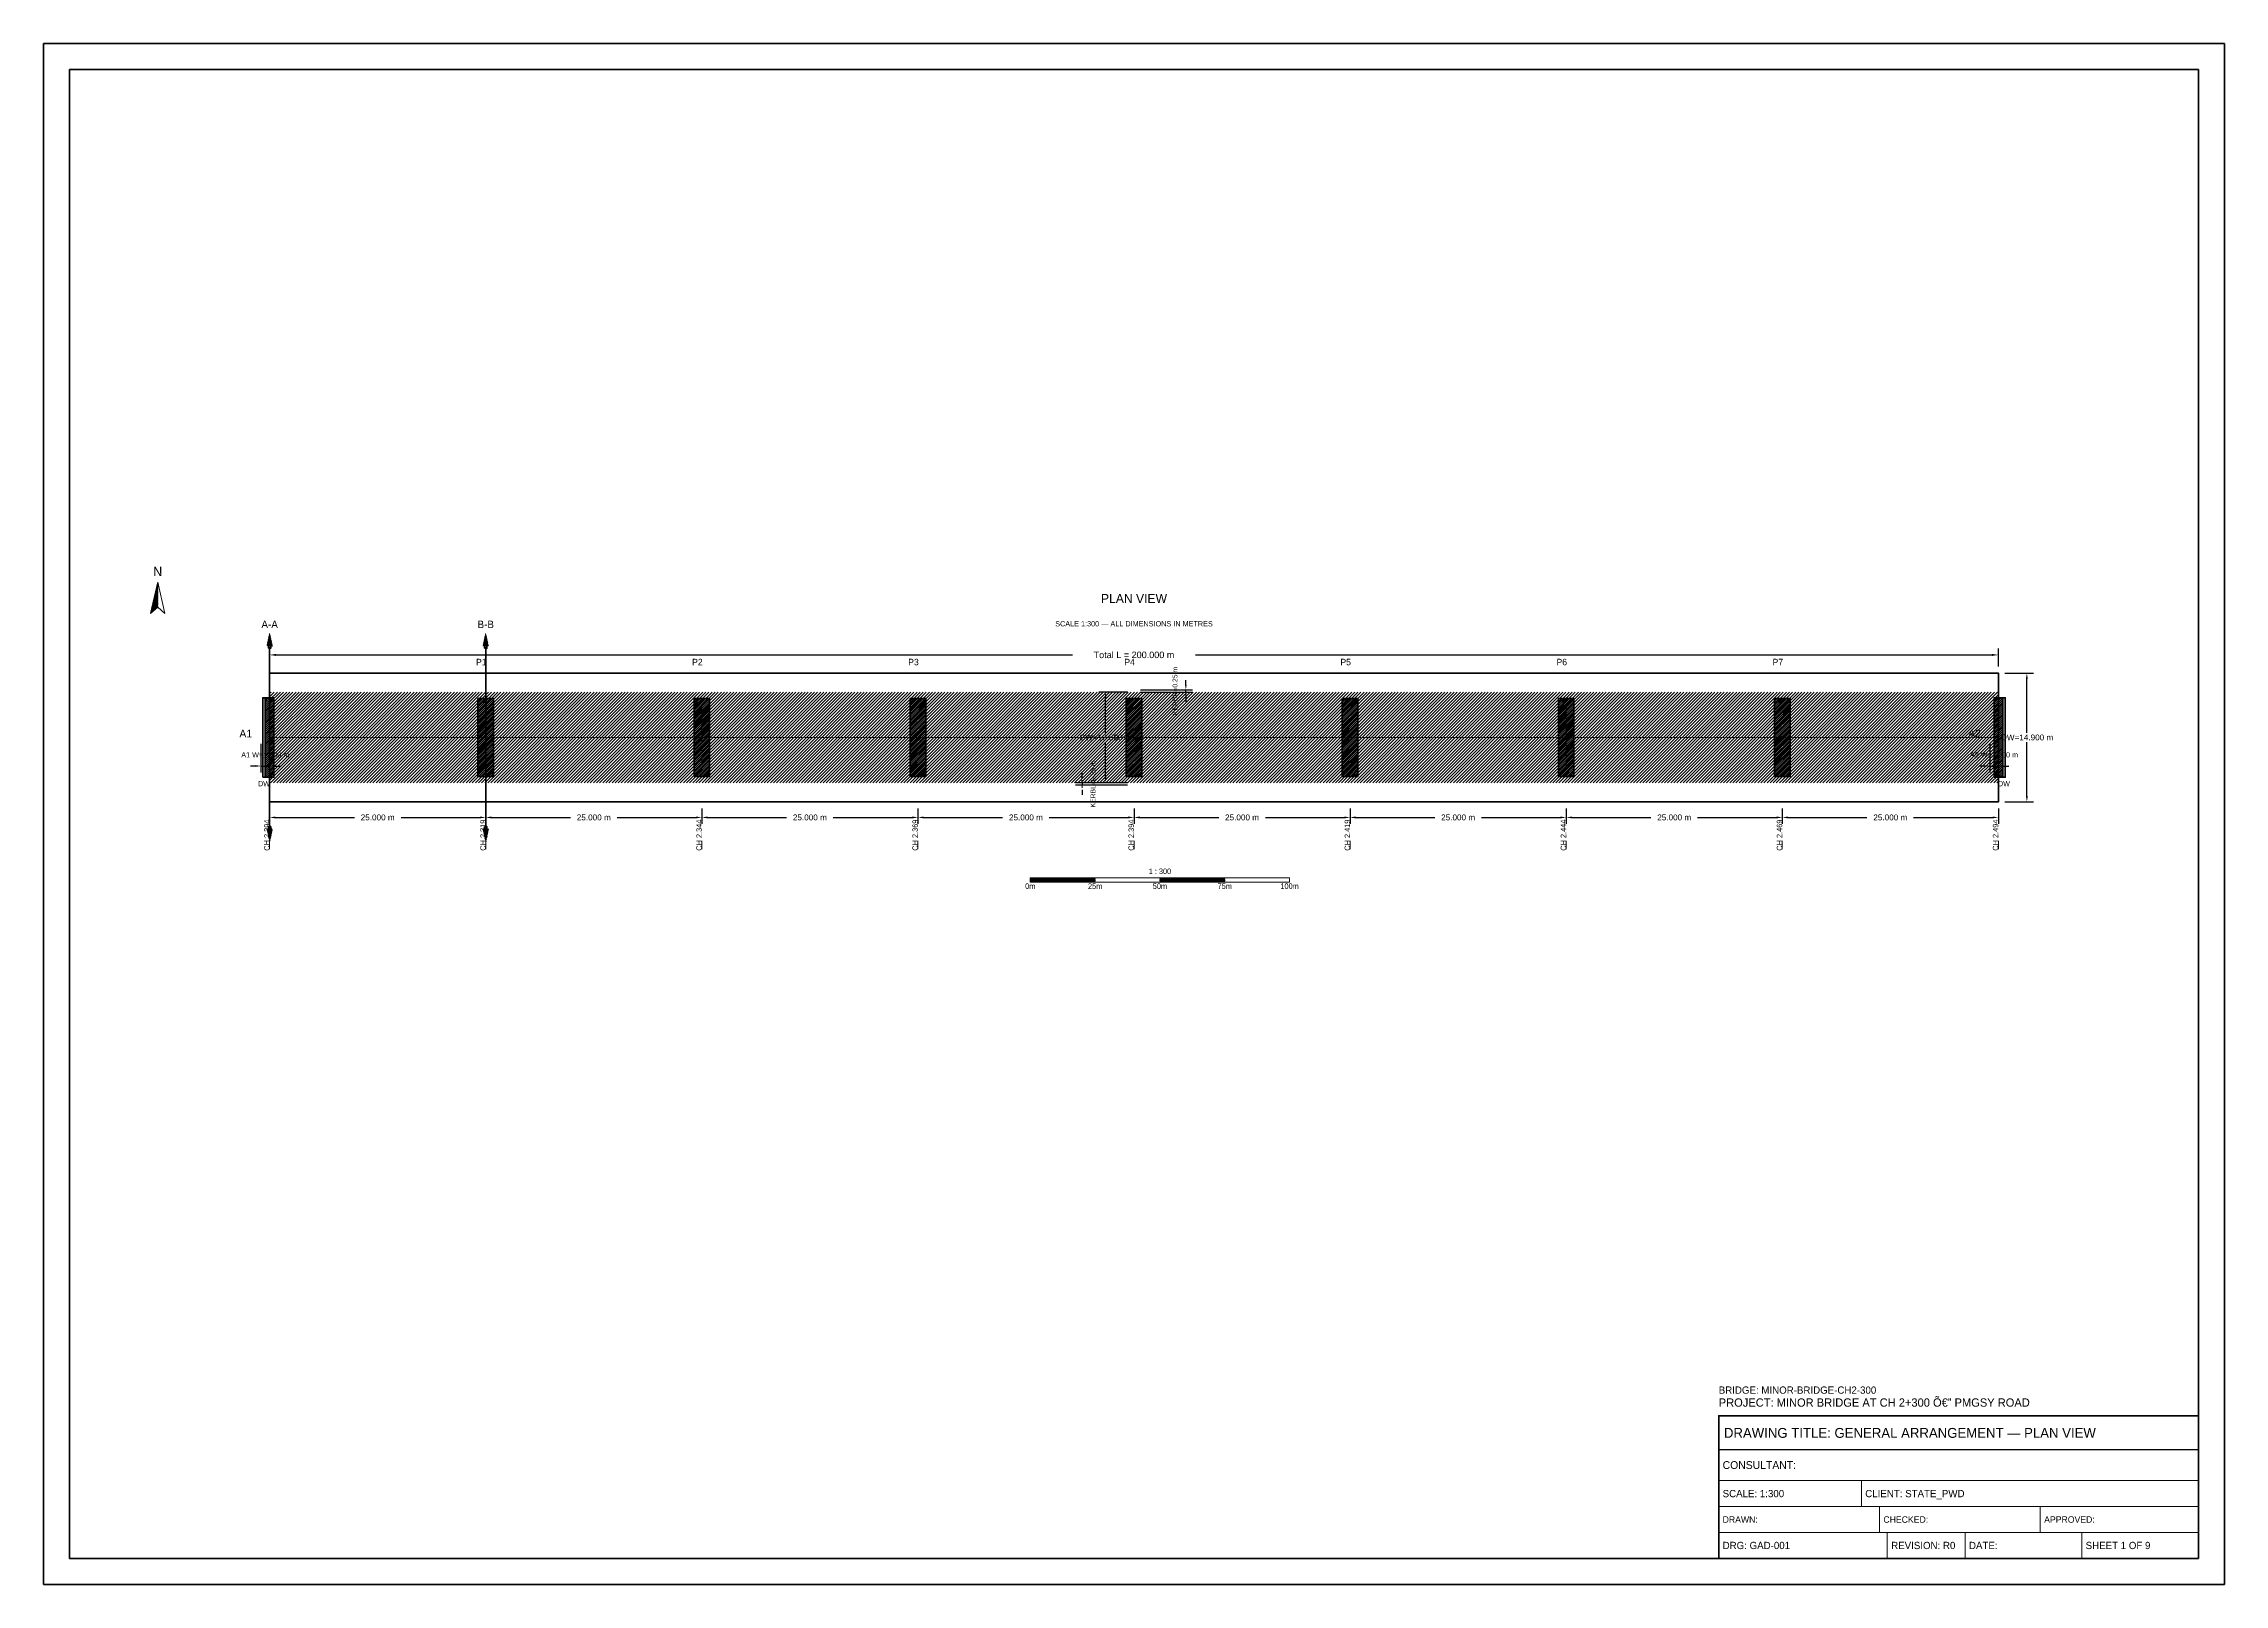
# Model space of a CAD drawing. Header units: metres. Extents: x 0 to 841, y 0 to 594.
import ezdxf
from ezdxf.enums import TextEntityAlignment as Align

# ---------------------------------------------------------------- set-up
doc = ezdxf.new("R2010")
doc.units = ezdxf.units.M
doc.linetypes.add('CENTER', pattern=[1.5, 0.75, -0.25, 0.25, -0.25])
doc.linetypes.add('DASHED', pattern=[0.5, 0.375, -0.125])
for name, color, linetype, lineweight in [('BORDER-INNER', 7, 'Continuous', 35), ('BORDER-OUTER', 7, 'Continuous', 70), ('CIVIL-CHAINAGE', 7, 'Continuous', 18), ('DIM-CHAINAGE', 3, 'Continuous', 18), ('DIM-LINEAR', 3, 'Continuous', 18), ('STRUC-CENTRE', 6, 'CENTER', 18), ('STRUC-HATCHING', 8, 'Continuous', 18), ('STRUC-OUTLINE', 1, 'Continuous', 50), ('STRUC-SECTION', 2, 'Continuous', 35), ('SUB-ABUT', 3, 'Continuous', 35), ('SUB-DIRT-WALL', 3, 'Continuous', 35), ('SUB-PIER', 2, 'Continuous', 35), ('SUPER-DECK', 2, 'Continuous', 50), ('SYM-NORTHARROW', 7, 'Continuous', 18), ('SYM-SCALE', 7, 'Continuous', 13), ('TEXT-GENERAL', 7, 'Continuous', 18), ('TEXT-HEADER', 7, 'Continuous', 25), ('TEXT-SPEC', 7, 'Continuous', 13), ('TEXT-TITLE', 7, 'Continuous', 25), ('TITLEBLK-BOX', 7, 'Continuous', 50), ('TITLEBLK-TEXT', 7, 'Continuous', 18)]:
    doc.layers.add(name, color=color, linetype=linetype, lineweight=lineweight)
doc.styles.add('BRIDGE_STD', font='Arial.ttf')
doc.dimstyles.new('pmb100', dxfattribs={"dimtxt": 2.5, "dimasz": 0.9375, "dimexe": 2.5, "dimexo": 2.5, "dimtad": 0, "dimtih": 1, "dimdec": 0, "dimtxsty": 'BRIDGE_STD', "dimcen": 2.5, "dimazin": 3, "dimtfac": 1, "dimtmove": 0, "dimatfit": 3})

msp = doc.modelspace()

# ---------------------------------------------------------------- hatches: boundary and pattern name
at = {"layer": 'STRUC-HATCHING'}
h = msp.add_hatch(dxfattribs=at)
h.set_pattern_fill('ANSI31', scale=0.2666667)
h.paths.add_polyline_path([(87.17, 309), (753.83, 309), (753.83, 344), (87.17, 344)])
at = {"layer": 'STRUC-SECTION'}
h = msp.add_hatch(dxfattribs=at)
h.set_pattern_fill('SOLID')
h.paths.add_polyline_path([(86.12, 361.78), (88.22, 361.78), (87.17, 366.58)])
h = msp.add_hatch(dxfattribs=at)
h.set_pattern_fill('SOLID')
h.paths.add_polyline_path([(169.45, 361.78), (171.55, 361.78), (170.5, 366.58)])
h = msp.add_hatch(dxfattribs=at)
h.set_pattern_fill('SOLID')
h.paths.add_polyline_path([(86.12, 291.22), (88.22, 291.22), (87.17, 286.42)])
h = msp.add_hatch(dxfattribs=at)
h.set_pattern_fill('SOLID')
h.paths.add_polyline_path([(169.45, 291.22), (171.55, 291.22), (170.5, 286.42)])
at = {"layer": 'SUB-ABUT'}
h = msp.add_hatch(dxfattribs=at)
h.set_pattern_fill('ANSI31', scale=0.1666667)
h.paths.add_polyline_path([(85.5, 311.17), (88.83, 311.17), (88.83, 341.83), (85.5, 341.83)])
h = msp.add_hatch(dxfattribs=at)
h.set_pattern_fill('ANSI31', scale=0.1666667)
h.paths.add_polyline_path([(752.17, 311.17), (755.5, 311.17), (755.5, 341.83), (752.17, 341.83)])
at = {"layer": 'SUB-PIER'}
h = msp.add_hatch(dxfattribs=at)
h.set_pattern_fill('ANSI31', scale=0.1666667)
h.paths.add_polyline_path([(167.5, 311.5), (173.5, 311.5), (173.5, 341.5), (167.5, 341.5)])
h = msp.add_hatch(dxfattribs=at)
h.set_pattern_fill('ANSI31', scale=0.1666667)
h.paths.add_polyline_path([(250.83, 311.5), (256.83, 311.5), (256.83, 341.5), (250.83, 341.5)])
h = msp.add_hatch(dxfattribs=at)
h.set_pattern_fill('ANSI31', scale=0.1666667)
h.paths.add_polyline_path([(334.17, 311.5), (340.17, 311.5), (340.17, 341.5), (334.17, 341.5)])
h = msp.add_hatch(dxfattribs=at)
h.set_pattern_fill('ANSI31', scale=0.1666667)
h.paths.add_polyline_path([(417.5, 311.5), (423.5, 311.5), (423.5, 341.5), (417.5, 341.5)])
h = msp.add_hatch(dxfattribs=at)
h.set_pattern_fill('ANSI31', scale=0.1666667)
h.paths.add_polyline_path([(500.83, 311.5), (506.83, 311.5), (506.83, 341.5), (500.83, 341.5)])
h = msp.add_hatch(dxfattribs=at)
h.set_pattern_fill('ANSI31', scale=0.1666667)
h.paths.add_polyline_path([(584.17, 311.5), (590.17, 311.5), (590.17, 341.5), (584.17, 341.5)])
h = msp.add_hatch(dxfattribs=at)
h.set_pattern_fill('ANSI31', scale=0.1666667)
h.paths.add_polyline_path([(667.5, 311.5), (673.5, 311.5), (673.5, 341.5), (667.5, 341.5)])
at = {"layer": 'SYM-NORTHARROW'}
h = msp.add_hatch(dxfattribs=at)
h.set_pattern_fill('SOLID')
h.paths.add_polyline_path([(44, 386.33), (41.2, 374.33), (44, 376.73)])
at = {"layer": 'SYM-SCALE'}
h = msp.add_hatch(dxfattribs=at)
h.set_pattern_fill('SOLID')
h.paths.add_polyline_path([(380.5, 270.67), (405.5, 270.67), (405.5, 272.37), (380.5, 272.37)])
h = msp.add_hatch(dxfattribs=at)
h.set_pattern_fill('SOLID')
h.paths.add_polyline_path([(430.5, 270.67), (455.5, 270.67), (455.5, 272.37), (430.5, 272.37)])

# ---------------------------------------------------------------- linework, layer by layer
at = {"layer": 'BORDER-INNER'}
msp.add_lwpolyline([(10, 10), (831, 10), (831, 584), (10, 584), (10, 10)], dxfattribs=at)
at = {"layer": 'BORDER-OUTER'}
msp.add_lwpolyline([(0, 0), (841, 0), (841, 594), (0, 594), (0, 0)], dxfattribs=at)
at = {"layer": 'CIVIL-CHAINAGE'}
for p, q in [((87.17, 286.67), (87.17, 283.48)), ((170.5, 286.67), (170.5, 283.48)), ((253.83, 286.67), (253.83, 283.48)), ((337.17, 286.67), (337.17, 283.48)), ((420.5, 286.67), (420.5, 283.48)), ((503.83, 286.67), (503.83, 283.48)), ((587.17, 286.67), (587.17, 283.48)), ((670.5, 286.67), (670.5, 283.48)), ((753.83, 286.67), (753.83, 283.48))]:
    msp.add_line(p, q, dxfattribs=at)
at = {"layer": 'STRUC-CENTRE'}
msp.add_line((87.17, 326.5), (753.83, 326.5), dxfattribs=at)
at = {"layer": 'STRUC-OUTLINE', "lineweight": 50}
msp.add_lwpolyline([(87.17, 301.67), (87.17, 351.33), (753.83, 351.33), (753.83, 301.67), (87.17, 301.67)], dxfattribs=at)
at = {"layer": 'STRUC-SECTION', "color": 1, "linetype": 'DASHED', "lineweight": 50}
for p, q in [((87.17, 361.33), (87.17, 291.67)), ((170.5, 361.33), (170.5, 291.67))]:
    msp.add_line(p, q, dxfattribs=at)
at = {"layer": 'STRUC-SECTION', "color": 1}
for points in [[(86.72, 360.88), (87.62, 360.88), (87.62, 361.78), (86.72, 361.78), (86.72, 360.88)], [(170.05, 360.88), (170.95, 360.88), (170.95, 361.78), (170.05, 361.78), (170.05, 360.88)], [(86.72, 291.22), (87.62, 291.22), (87.62, 292.12), (86.72, 292.12), (86.72, 291.22)], [(170.05, 291.22), (170.95, 291.22), (170.95, 292.12), (170.05, 292.12), (170.05, 291.22)]]:
    msp.add_lwpolyline(points, dxfattribs=at)
at = {"layer": 'SUB-ABUT', "lineweight": 40}
for points in [[(85.5, 311.17), (88.83, 311.17), (88.83, 341.83), (85.5, 341.83), (85.5, 311.17)], [(752.17, 311.17), (755.5, 311.17), (755.5, 341.83), (752.17, 341.83), (752.17, 311.17)]]:
    msp.add_lwpolyline(points, dxfattribs=at)
at = {"layer": 'SUB-DIRT-WALL', "lineweight": 35}
for points in [[(84.5, 311.17), (85.5, 311.17), (85.5, 341.83), (84.5, 341.83), (84.5, 311.17)], [(755.5, 311.17), (756.5, 311.17), (756.5, 341.83), (755.5, 341.83), (755.5, 311.17)]]:
    msp.add_lwpolyline(points, dxfattribs=at)
at = {"layer": 'SUB-PIER', "lineweight": 40}
for points in [[(167.5, 311.5), (173.5, 311.5), (173.5, 341.5), (167.5, 341.5), (167.5, 311.5)], [(250.83, 311.5), (256.83, 311.5), (256.83, 341.5), (250.83, 341.5), (250.83, 311.5)], [(334.17, 311.5), (340.17, 311.5), (340.17, 341.5), (334.17, 341.5), (334.17, 311.5)], [(417.5, 311.5), (423.5, 311.5), (423.5, 341.5), (417.5, 341.5), (417.5, 311.5)], [(500.83, 311.5), (506.83, 311.5), (506.83, 341.5), (500.83, 341.5), (500.83, 311.5)], [(584.17, 311.5), (590.17, 311.5), (590.17, 341.5), (584.17, 341.5), (584.17, 311.5)], [(667.5, 311.5), (673.5, 311.5), (673.5, 341.5), (667.5, 341.5), (667.5, 311.5)]]:
    msp.add_lwpolyline(points, dxfattribs=at)
at = {"layer": 'SUPER-DECK', "lineweight": 30}
msp.add_lwpolyline([(87.17, 301.67), (87.17, 351.33), (753.83, 351.33), (753.83, 301.67), (87.17, 301.67)], dxfattribs=at)
at = {"layer": 'SYM-NORTHARROW'}
msp.add_lwpolyline([(44, 386.33), (41.2, 374.33), (44, 376.73), (46.8, 374.33), (44, 386.33)], dxfattribs=at)
at = {"layer": 'SYM-SCALE'}
msp.add_lwpolyline([(380.5, 270.67), (480.5, 270.67), (480.5, 272.37), (380.5, 272.37), (380.5, 270.67)], dxfattribs=at)
at = {"layer": 'TITLEBLK-BOX', "lineweight": 50}
msp.add_lwpolyline([(646, 10), (831, 10), (831, 65), (646, 65), (646, 10)], dxfattribs=at)
at = {"layer": 'TITLEBLK-BOX', "lineweight": 30}
msp.add_lwpolyline([(646, 52), (831, 52), (831, 65), (646, 65), (646, 52)], dxfattribs=at)
at = {"layer": 'TITLEBLK-BOX', "lineweight": 18}
for points in [[(646, 40), (831, 40), (831, 52), (646, 52), (646, 40)], [(646, 30), (701, 30), (701, 40), (646, 40), (646, 30)], [(701, 30), (831, 30), (831, 40), (701, 40), (701, 30)], [(646, 20), (708, 20), (708, 30), (646, 30), (646, 20)], [(708, 20), (770, 20), (770, 30), (708, 30), (708, 20)], [(770, 20), (831, 20), (831, 30), (770, 30), (770, 20)], [(646, 10), (711, 10), (711, 20), (646, 20), (646, 10)], [(711, 10), (741, 10), (741, 20), (711, 20), (711, 10)], [(741, 10), (786, 10), (786, 20), (741, 20), (741, 10)], [(786, 10), (831, 10), (831, 20), (786, 20), (786, 10)]]:
    msp.add_lwpolyline(points, dxfattribs=at)

# ---------------------------------------------------------------- texts
at = {"layer": 'DIM-CHAINAGE'}
for s, p in [('CH 2.294', (87.17, 282.84)), ('CH 2.319', (170.5, 282.84)), ('CH 2.344', (253.83, 282.84)), ('CH 2.369', (337.17, 282.84)), ('CH 2.394', (420.5, 282.84)), ('CH 2.419', (503.83, 282.84)), ('CH 2.444', (587.17, 282.84)), ('CH 2.469', (670.5, 282.84)), ('CH 2.494', (753.83, 282.84))]:
    msp.add_text(s, height=2.125, rotation=90, dxfattribs=at).set_placement(p)
at = {"layer": 'SYM-NORTHARROW'}
msp.add_text('N', height=3.6, dxfattribs=at).set_placement((44, 388.73), align=Align.CENTER)
at = {"layer": 'TEXT-GENERAL'}
for s, height, p in [('P1', 2.5, (166.75, 354.33)), ('P2', 2.5, (250.08, 354.33)), ('P3', 2.5, (333.42, 354.33)), ('P4', 2.5, (416.75, 354.33)), ('P5', 2.5, (500.08, 354.33)), ('P6', 2.5, (583.42, 354.33)), ('P7', 2.5, (666.75, 354.33)), ('A1', 3, (75.5, 326.5)), ('A2', 3, (742.17, 326.5))]:
    msp.add_text(s, height=height, dxfattribs=at).set_placement(p)
for s, p in [('0m', (380.5, 268.12)), ('25m', (405.5, 268.12)), ('1 : 300', (430.5, 273.85)), ('50m', (430.5, 268.12)), ('75m', (455.5, 268.12)), ('100m', (480.5, 268.12))]:
    msp.add_text(s, height=2.125, dxfattribs=at).set_placement(p, align=Align.CENTER)
at = {"layer": 'TEXT-HEADER'}
msp.add_text('PLAN VIEW', height=3.5, dxfattribs=at).set_placement((420.5, 378.33), align=Align.CENTER)
at = {"layer": 'TEXT-HEADER', "color": 1}
for s, p in [('A-A', (87.17, 368.68)), ('B-B', (170.5, 368.68))]:
    msp.add_text(s, height=2.85, dxfattribs=at).set_placement(p, align=Align.CENTER)
at = {"layer": 'TEXT-SPEC', "color": 8}
msp.add_text('SCALE 1:300 — ALL DIMENSIONS IN METRES', height=2.025, dxfattribs=at).set_placement((420.5, 369.33), align=Align.CENTER)
at = {"layer": 'TEXT-SPEC'}
for p in [(85, 307.67), (756, 307.67)]:
    msp.add_text('DW', height=2, dxfattribs=at).set_placement(p, align=Align.CENTER)
at = {"layer": 'TEXT-TITLE'}
for s, height, p in [('PROJECT: MINOR BRIDGE AT CH 2+300 â€” PMGSY ROAD', 3.2, (646, 68.5)), ('DRAWING TITLE: GENERAL ARRANGEMENT — PLAN VIEW', 3.8, (648, 56.5))]:
    msp.add_text(s, height=height, dxfattribs=at).set_placement(p)
at = {"layer": 'TITLEBLK-TEXT'}
for s, height, p in [('BRIDGE: MINOR-BRIDGE-CH2-300', 2.8, (646, 73.5)), ('CONSULTANT: ', 3, (647.5, 44.5)), ('SCALE: 1:300', 2.8, (647.5, 33.6)), ('CLIENT: STATE_PWD', 2.8, (702.5, 33.6)), ('DRAWN: ', 2.5, (647.5, 23.75)), ('CHECKED: ', 2.5, (709.5, 23.75)), ('APPROVED: ', 2.5, (771.5, 23.75)), ('DRG: GAD-001', 2.8, (647.5, 13.6)), ('REVISION: R0', 2.8, (712.5, 13.6)), ('DATE: ', 2.8, (742.5, 13.6)), ('SHEET 1 OF 9', 2.8, (787.5, 13.6))]:
    msp.add_text(s, height=height, dxfattribs=at).set_placement(p)

# ---------------------------------------------------------------- dimensions: what is measured, and where the dimension line sits
at = {"layer": 'DIM-LINEAR'}
for base, p1, p2, text, override in [((87.17, 358.33), (87.17, 351.33), (753.83, 351.33), 'Total L = 200.000 m', {"dimtxt": 2.5, "dimasz": 2.5, "dimgap": 1, "dimclrt": 3}), ((83.83, 315.5), (83.83, 326.5), (87.17, 326.5), 'A1 W=1.000 m', {"dimtxt": 2, "dimasz": 2, "dimgap": 0.8, "dimclrt": 3}), ((750.5, 315.5), (750.5, 326.5), (753.83, 326.5), 'A2 W=1.000 m', {"dimtxt": 2, "dimasz": 2, "dimgap": 0.8, "dimclrt": 3}), ((87.17, 295.67), (87.17, 301.67), (170.5, 301.67), '25.000 m', {"dimtxt": 2.25, "dimasz": 2.25, "dimgap": 0.9, "dimclrt": 3}), ((170.5, 295.67), (170.5, 301.67), (253.83, 301.67), '25.000 m', {"dimtxt": 2.25, "dimasz": 2.25, "dimgap": 0.9, "dimclrt": 3}), ((253.83, 295.67), (253.83, 301.67), (337.17, 301.67), '25.000 m', {"dimtxt": 2.25, "dimasz": 2.25, "dimgap": 0.9, "dimclrt": 3}), ((337.17, 295.67), (337.17, 301.67), (420.5, 301.67), '25.000 m', {"dimtxt": 2.25, "dimasz": 2.25, "dimgap": 0.9, "dimclrt": 3}), ((420.5, 295.67), (420.5, 301.67), (503.83, 301.67), '25.000 m', {"dimtxt": 2.25, "dimasz": 2.25, "dimgap": 0.9, "dimclrt": 3}), ((503.83, 295.67), (503.83, 301.67), (587.17, 301.67), '25.000 m', {"dimtxt": 2.25, "dimasz": 2.25, "dimgap": 0.9, "dimclrt": 3}), ((587.17, 295.67), (587.17, 301.67), (670.5, 301.67), '25.000 m', {"dimtxt": 2.25, "dimasz": 2.25, "dimgap": 0.9, "dimclrt": 3}), ((670.5, 295.67), (670.5, 301.67), (753.83, 301.67), '25.000 m', {"dimtxt": 2.25, "dimasz": 2.25, "dimgap": 0.9, "dimclrt": 3})]:
    msp.add_linear_dim(base=base, p1=p1, p2=p2, text=text, dimstyle='pmb100', override=override, dxfattribs=at).render()
for base, p1, p2, text, override in [((440.5, 344), (420.5, 344), (420.5, 344.83), 'KERBR=0.25 m', {"dimtxt": 1.875, "dimasz": 1.875, "dimgap": 0.75, "dimclrt": 3}), ((764.83, 301.67), (753.83, 301.67), (753.83, 351.33), 'OW=14.900 m', {"dimtxt": 2.25, "dimasz": 2.25, "dimgap": 0.9, "dimclrt": 3}), ((409.5, 309), (420.5, 309), (420.5, 344), 'CW=10.500 m', {"dimtxt": 2.25, "dimasz": 2.25, "dimgap": 0.9, "dimclrt": 3}), ((400.5, 309), (420.5, 309), (420.5, 308.17), 'KERBL=0.25 m', {"dimtxt": 1.875, "dimasz": 1.875, "dimgap": 0.75, "dimclrt": 3})]:
    msp.add_linear_dim(base=base, p1=p1, p2=p2, angle=90, text=text, dimstyle='pmb100', override=override, dxfattribs=at).render()

doc.saveas('drawing.dxf')
